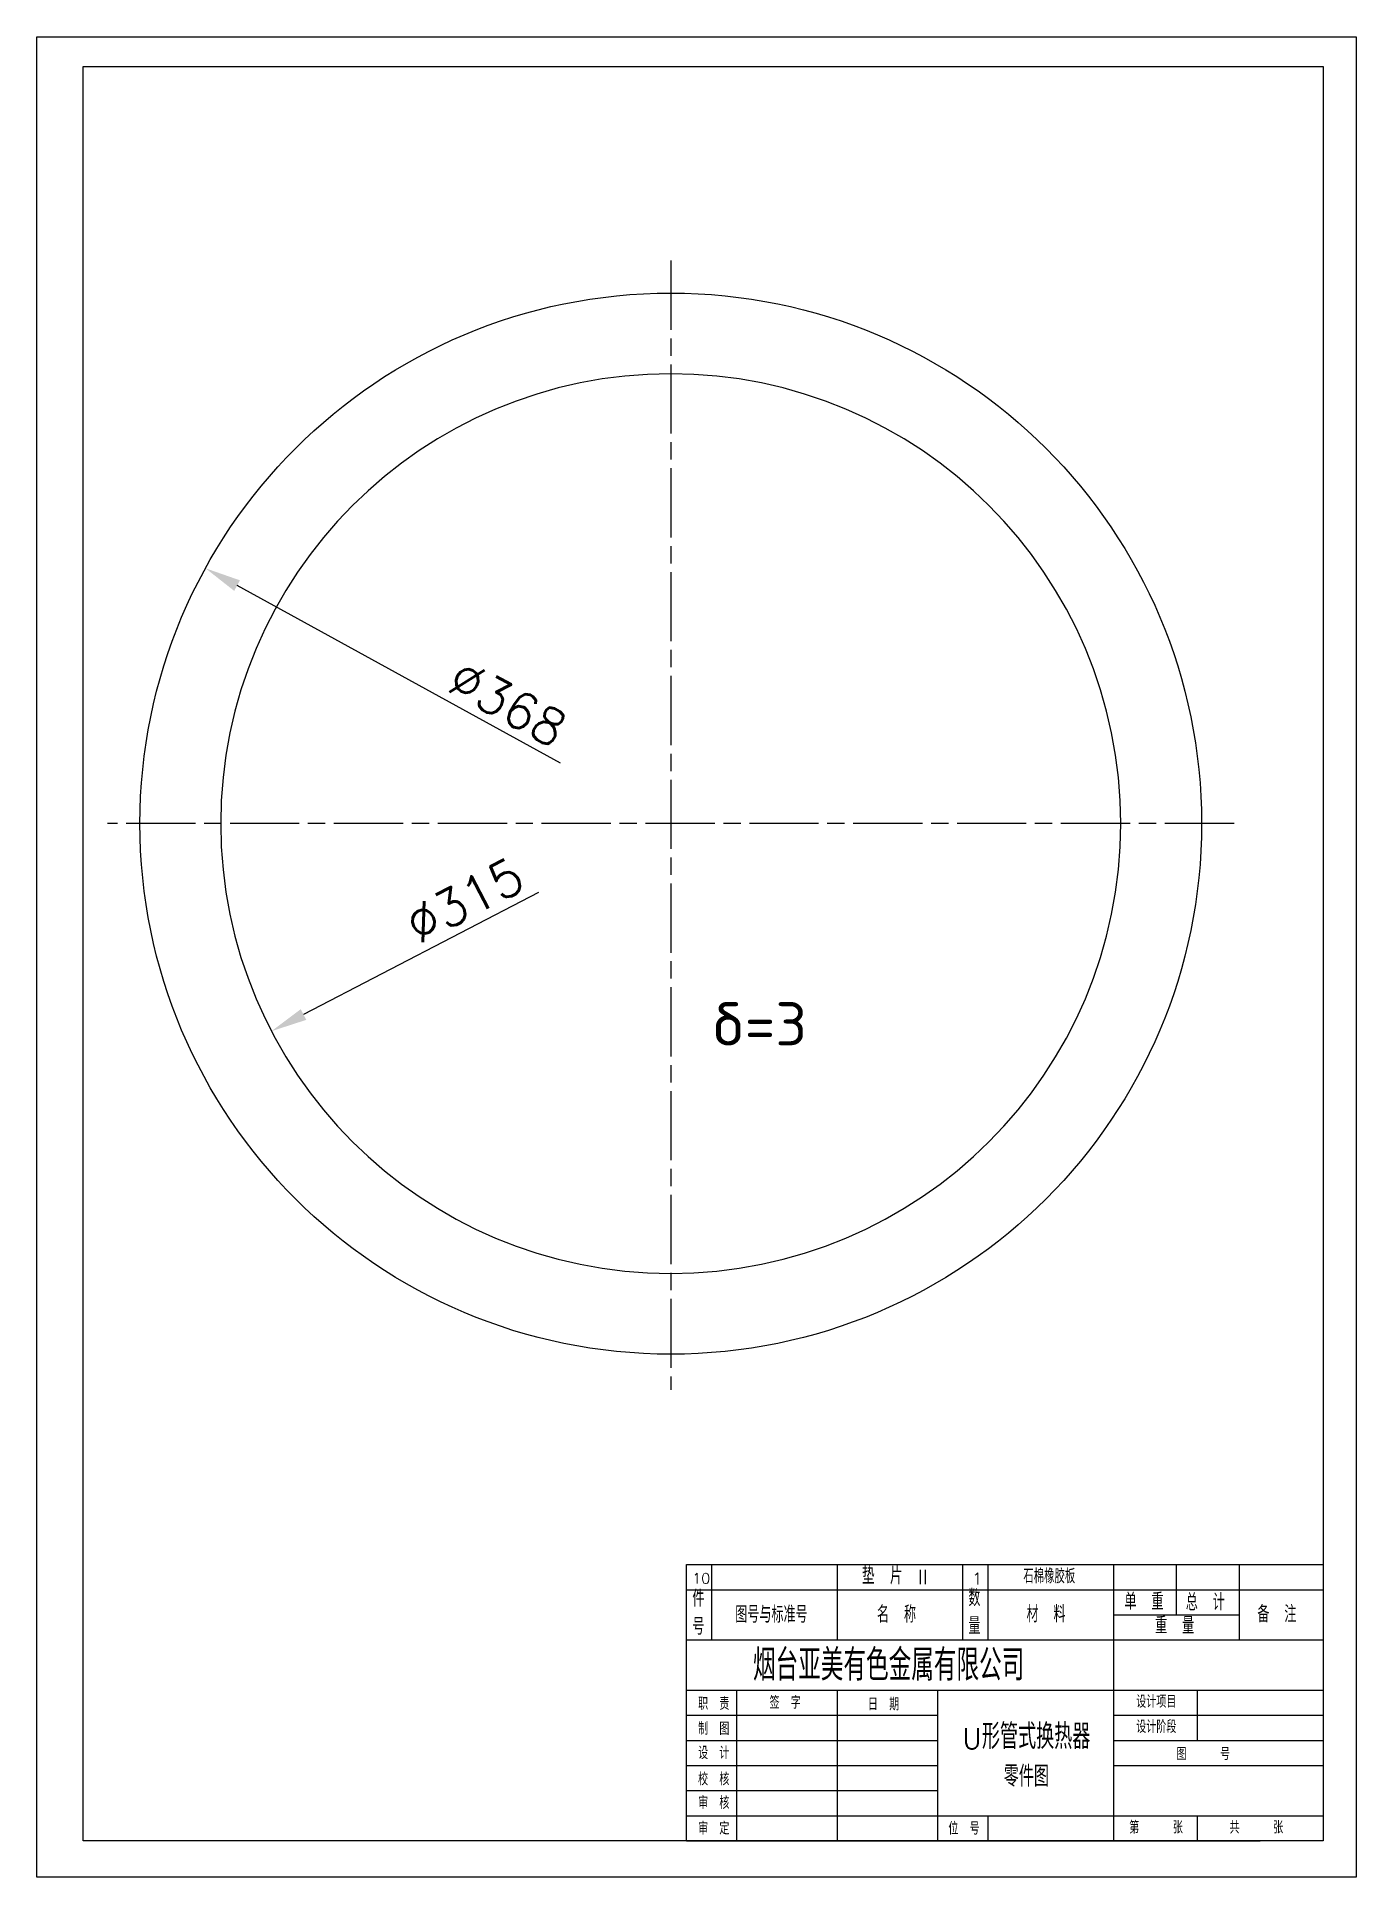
# Model space of a CAD drawing. Header units: millimetres. Extents: x 2215 to 13516, y 3399 to 7964.
# Drawn here: x 7971 to 8428, y 3416 to 4054 of the extents above; entities that cross this region are included whole.
import ezdxf

# ---------------------------------------------------------------- set-up
doc = ezdxf.new("R2010")
doc.units = ezdxf.units.MM
doc.linetypes.add('ACAD_ISO08W100', pattern=[36, 24, -3, 6, -3])
for name, color, linetype in [('中心线', 1, 'ACAD_ISO08W100'), ('实线', 6, 'Continuous'), ('文本', 4, 'Continuous'), ('标注', 3, 'Continuous')]:
    doc.layers.add(name, color=color, linetype=linetype)
doc.styles.get("Standard").update_dxf_attribs({"font": 'txt', "bigfont": 'gbcbig.shx'})
doc.dimstyles.new('ISO-25', dxfattribs={"dimtxt": 2.5, "dimasz": 2.5, "dimexe": 1.25, "dimexo": 0.625, "dimtad": 1, "dimtxsty": 'Standard', "dimcen": 2.5, "dimadec": 0, "dimazin": 0, "dimtfac": 1, "dimtmove": 0, "dimatfit": 3, "dimfxl": 0, "dimarcsym": 0})

msp = doc.modelspace()

# ---------------------------------------------------------------- texts
at = {"layer": '文本'}
for s, insert, char_height, width, attachment_point in [('垫 片 {\\H0.8333x;II}', (8256.702, 3523.284), 6, 181.11171, 1), ('10', (8197.864, 3521.123), 3.6288, 11.67825, 1), ('1', (8294.893, 3521.25), 4, 21.38125, 1), ('石棉橡胶板', (8312.603, 3522.599), 5, 89.92699, 1), ('件\\P号', (8197.87, 3515.273), 5.806, 7.95157, 1), ('数\\P量', (8293.546, 3515.479), 5.806, 7.95157, 1), ('材 料', (8313.705, 3509.862), 5.8061, 59.49103, 1), ('单 重', (8347.662, 3514.217), 5.8061, 59.49103, 1), ('总 计', (8368.913, 3513.986), 5.8061, 59.49103, 1), ('备 注', (8393.719, 3509.862), 5.8061, 59.49103, 1), ('图号与标准号', (8212.751, 3509.717), 5.8061, 42.28311, 1), ('名 称', (8261.873, 3509.761), 5.8061, 59.49103, 1), ('重 量', (8358.288, 3505.905), 5.8061, 59.49103, 1), ('烟台亚美有色金属有限公司', (8218.887, 3494.735), 10.8864, 148.05504, 1), ('职 责', (8199.854, 3478.052), 4.3546, 28.30187, 1), ('签 字', (8224.618, 3478.447), 4.3546, 23.63471, 1), ('设计项目', (8351.729, 3478.78), 4.3546, 29.0304, 1), ('日 期', (8258.722, 3477.885), 4.3546, 23.91607, 1), ('制 图', (8199.854, 3469.409), 4.3546, 28.30187, 1), ('{\\H0.8267x;U}形管式换热器\\P{\\H0.8333x;零件图}', (8313.648, 3468.889), 8.70912, 58.39624, 2), ('设计阶段', (8351.729, 3470.071), 4.3546, 29.0304, 1), ('设 计', (8199.854, 3460.986), 4.3546, 28.30187, 1), ('图   号', (8365.668, 3460.634), 4.3546, 59.49103, 1), ('校 核', (8199.854, 3451.899), 4.3546, 28.30187, 1), ('审 核', (8199.854, 3443.699), 4.3546, 28.30187, 1), ('审 定', (8199.854, 3434.833), 4.3546, 28.30187, 1), ('位 号', (8286.596, 3434.818), 4.3546, 16.2908, 1), ('第   张', (8349.304, 3435.168), 4.3546, 59.49103, 1), ('共   张', (8384.09, 3435.168), 4.3546, 59.49103, 1)]:
    msp.add_mtext(s, dxfattribs=dict(at, insert=insert, char_height=char_height, width=width, attachment_point=attachment_point))
at = {"layer": '标注', "insert": (8204.635, 3719.148), "char_height": 15, "width": 10.46912, "attachment_point": 1}
msp.add_mtext('{\\C4;δ=3}', dxfattribs=at)

# ---------------------------------------------------------------- blocks, each defined once
blk = doc.blocks.new('*D79')
at = {"layer": 'Defpoints', "color": 0}
for p in [(8328.79, 3853.04), (8051.98, 3709.09)]:
    blk.add_point(p, dxfattribs=at)
at = {"layer": '标注', "color": 3, "lineweight": -2}
blk.add_line((8144.52, 3757.21), (8063.07, 3714.86), dxfattribs=at)
at = {"layer": '标注', "color": 3}
blk.add_solid([(8062.11, 3716.71), (8064.03, 3713.01), (8051.98, 3709.09)], dxfattribs=at)
at = {"layer": '标注', "color": 4, "insert": (8118.94, 3754.48), "char_height": 12.5, "attachment_point": 5, "rotation": 27.47545}
blk.add_mtext('%%c315', dxfattribs=at)
blk = doc.blocks.new('*D80')
at = {"layer": 'Defpoints', "color": 0}
for p in [(8029.1, 3869.63), (8351.67, 3692.5)]:
    blk.add_point(p, dxfattribs=at)
at = {"layer": '标注', "color": 3, "lineweight": -2}
blk.add_line((8152.21, 3802.03), (8040.06, 3863.61), dxfattribs=at)
at = {"layer": '标注', "color": 3}
blk.add_solid([(8041.06, 3865.44), (8039.05, 3861.79), (8029.1, 3869.63)], dxfattribs=at)
at = {"layer": '标注', "color": 4, "insert": (8133.89, 3822.78), "char_height": 12.5, "attachment_point": 5, "rotation": 331.22841}
blk.add_mtext('∅368', dxfattribs=at)

# ---------------------------------------------------------------- dimensions: what is measured, and where the dimension line sits
at = {"layer": '标注'}
dim = msp.add_diameter_dim_2p(p1=(8351.669, 3692.503), p2=(8029.1, 3869.628), dimstyle='ISO-25', override={"dimscale": 5, "dimdsep": 46, "dimclrd": 3, "dimclre": 3, "dimclrt": 4}, dxfattribs=at)
dim.commit()
dim.dimension.update_dxf_attribs({"geometry": '*D80', "text_midpoint": (8129.379, 3814.564), "dimtype": 163})
dim = msp.add_diameter_dim_2p(p1=(8328.789, 3853.039), p2=(8051.98, 3709.092), text='%%c315', dimstyle='ISO-25', override={"dimscale": 5, "dimdsep": 46, "dimclrd": 3, "dimclre": 3, "dimclrt": 4, "dimtmove": 1}, dxfattribs=at)
dim.commit()
dim.dimension.update_dxf_attribs({"geometry": '*D79', "text_midpoint": (8123.264, 3746.161), "dimtype": 163})

# ---------------------------------------------------------------- linework, layer by layer
at = {"layer": '中心线'}
for p, q in [((8190.385, 3976.314), (8190.385, 3584.676)), ((8385.633, 3781.066), (7995.136, 3781.066))]:
    msp.add_line(p, q, dxfattribs=at)
at = {"layer": '实线'}
msp.add_circle((8190.385, 3781.066), 184, dxfattribs=at)
for start, end in [(0, 180), (180, 0)]:
    msp.add_arc((8190.385, 3781.066), 156, start, end, dxfattribs=at)
at = {"layer": '标注'}
for p, q in [((8195.88, 3428.296), (8195.88, 3524.096)), ((8195.88, 3524.096), (8416.511, 3524.096)), ((8195.88, 3524.096), (8416.511, 3524.096)), ((8204.589, 3497.969), (8204.589, 3524.096)), ((8248.134, 3497.969), (8248.134, 3524.096)), ((8291.68, 3497.969), (8291.68, 3524.096)), ((8300.389, 3497.969), (8300.389, 3524.096)), ((8343.935, 3480.551), (8343.935, 3524.096)), ((8365.708, 3506.678), (8365.708, 3524.096)), ((8387.48, 3497.969), (8387.48, 3524.096)), ((8195.88, 3515.387), (8416.511, 3515.387)), ((8343.935, 3506.678), (8387.48, 3506.678)), ((8195.88, 3497.969), (8416.511, 3497.969)), ((8195.88, 3428.296), (8195.88, 3480.551)), ((8195.88, 3428.296), (8195.88, 3480.551)), ((8195.88, 3480.551), (8416.511, 3480.551)), ((8213.298, 3428.296), (8213.298, 3480.551)), ((8248.134, 3428.296), (8248.134, 3480.551)), ((8282.971, 3428.296), (8282.971, 3480.551)), ((8343.935, 3428.296), (8343.935, 3480.551)), ((8372.965, 3463.133), (8372.965, 3480.551)), ((8195.88, 3471.842), (8282.971, 3471.842)), ((8343.935, 3471.842), (8416.511, 3471.842)), ((8195.88, 3463.133), (8282.971, 3463.133)), ((8343.935, 3463.133), (8416.511, 3463.133)), ((8195.88, 3454.424), (8282.971, 3454.424)), ((8343.935, 3454.424), (8416.511, 3454.424)), ((8195.88, 3445.714), (8282.971, 3445.714)), ((8195.88, 3437.005), (8416.511, 3437.005)), ((8300.389, 3428.296), (8300.389, 3437.005)), ((8372.965, 3428.296), (8372.965, 3437.005)), ((8195.88, 3428.296), (8394.738, 3428.296))]:
    msp.add_line(p, q, dxfattribs=at)
for points in [[(7970.639, 4053.942), (8427.979, 4053.942), (8427.979, 3415.687), (7970.639, 3415.687)], [(7986.695, 4043.625), (8416.511, 4043.625), (8416.511, 3428.296), (7986.695, 3428.296)]]:
    msp.add_lwpolyline(points, close=True, dxfattribs=at)

msp.set_redraw_order([(e.dxf.handle, doc.entitydb.next_handle()) for e in msp.query("TEXT MTEXT ATTDEF DIMENSION ARC_DIMENSION")])  # texts and dimensions are drawn at this point

doc.saveas('drawing.dxf')
